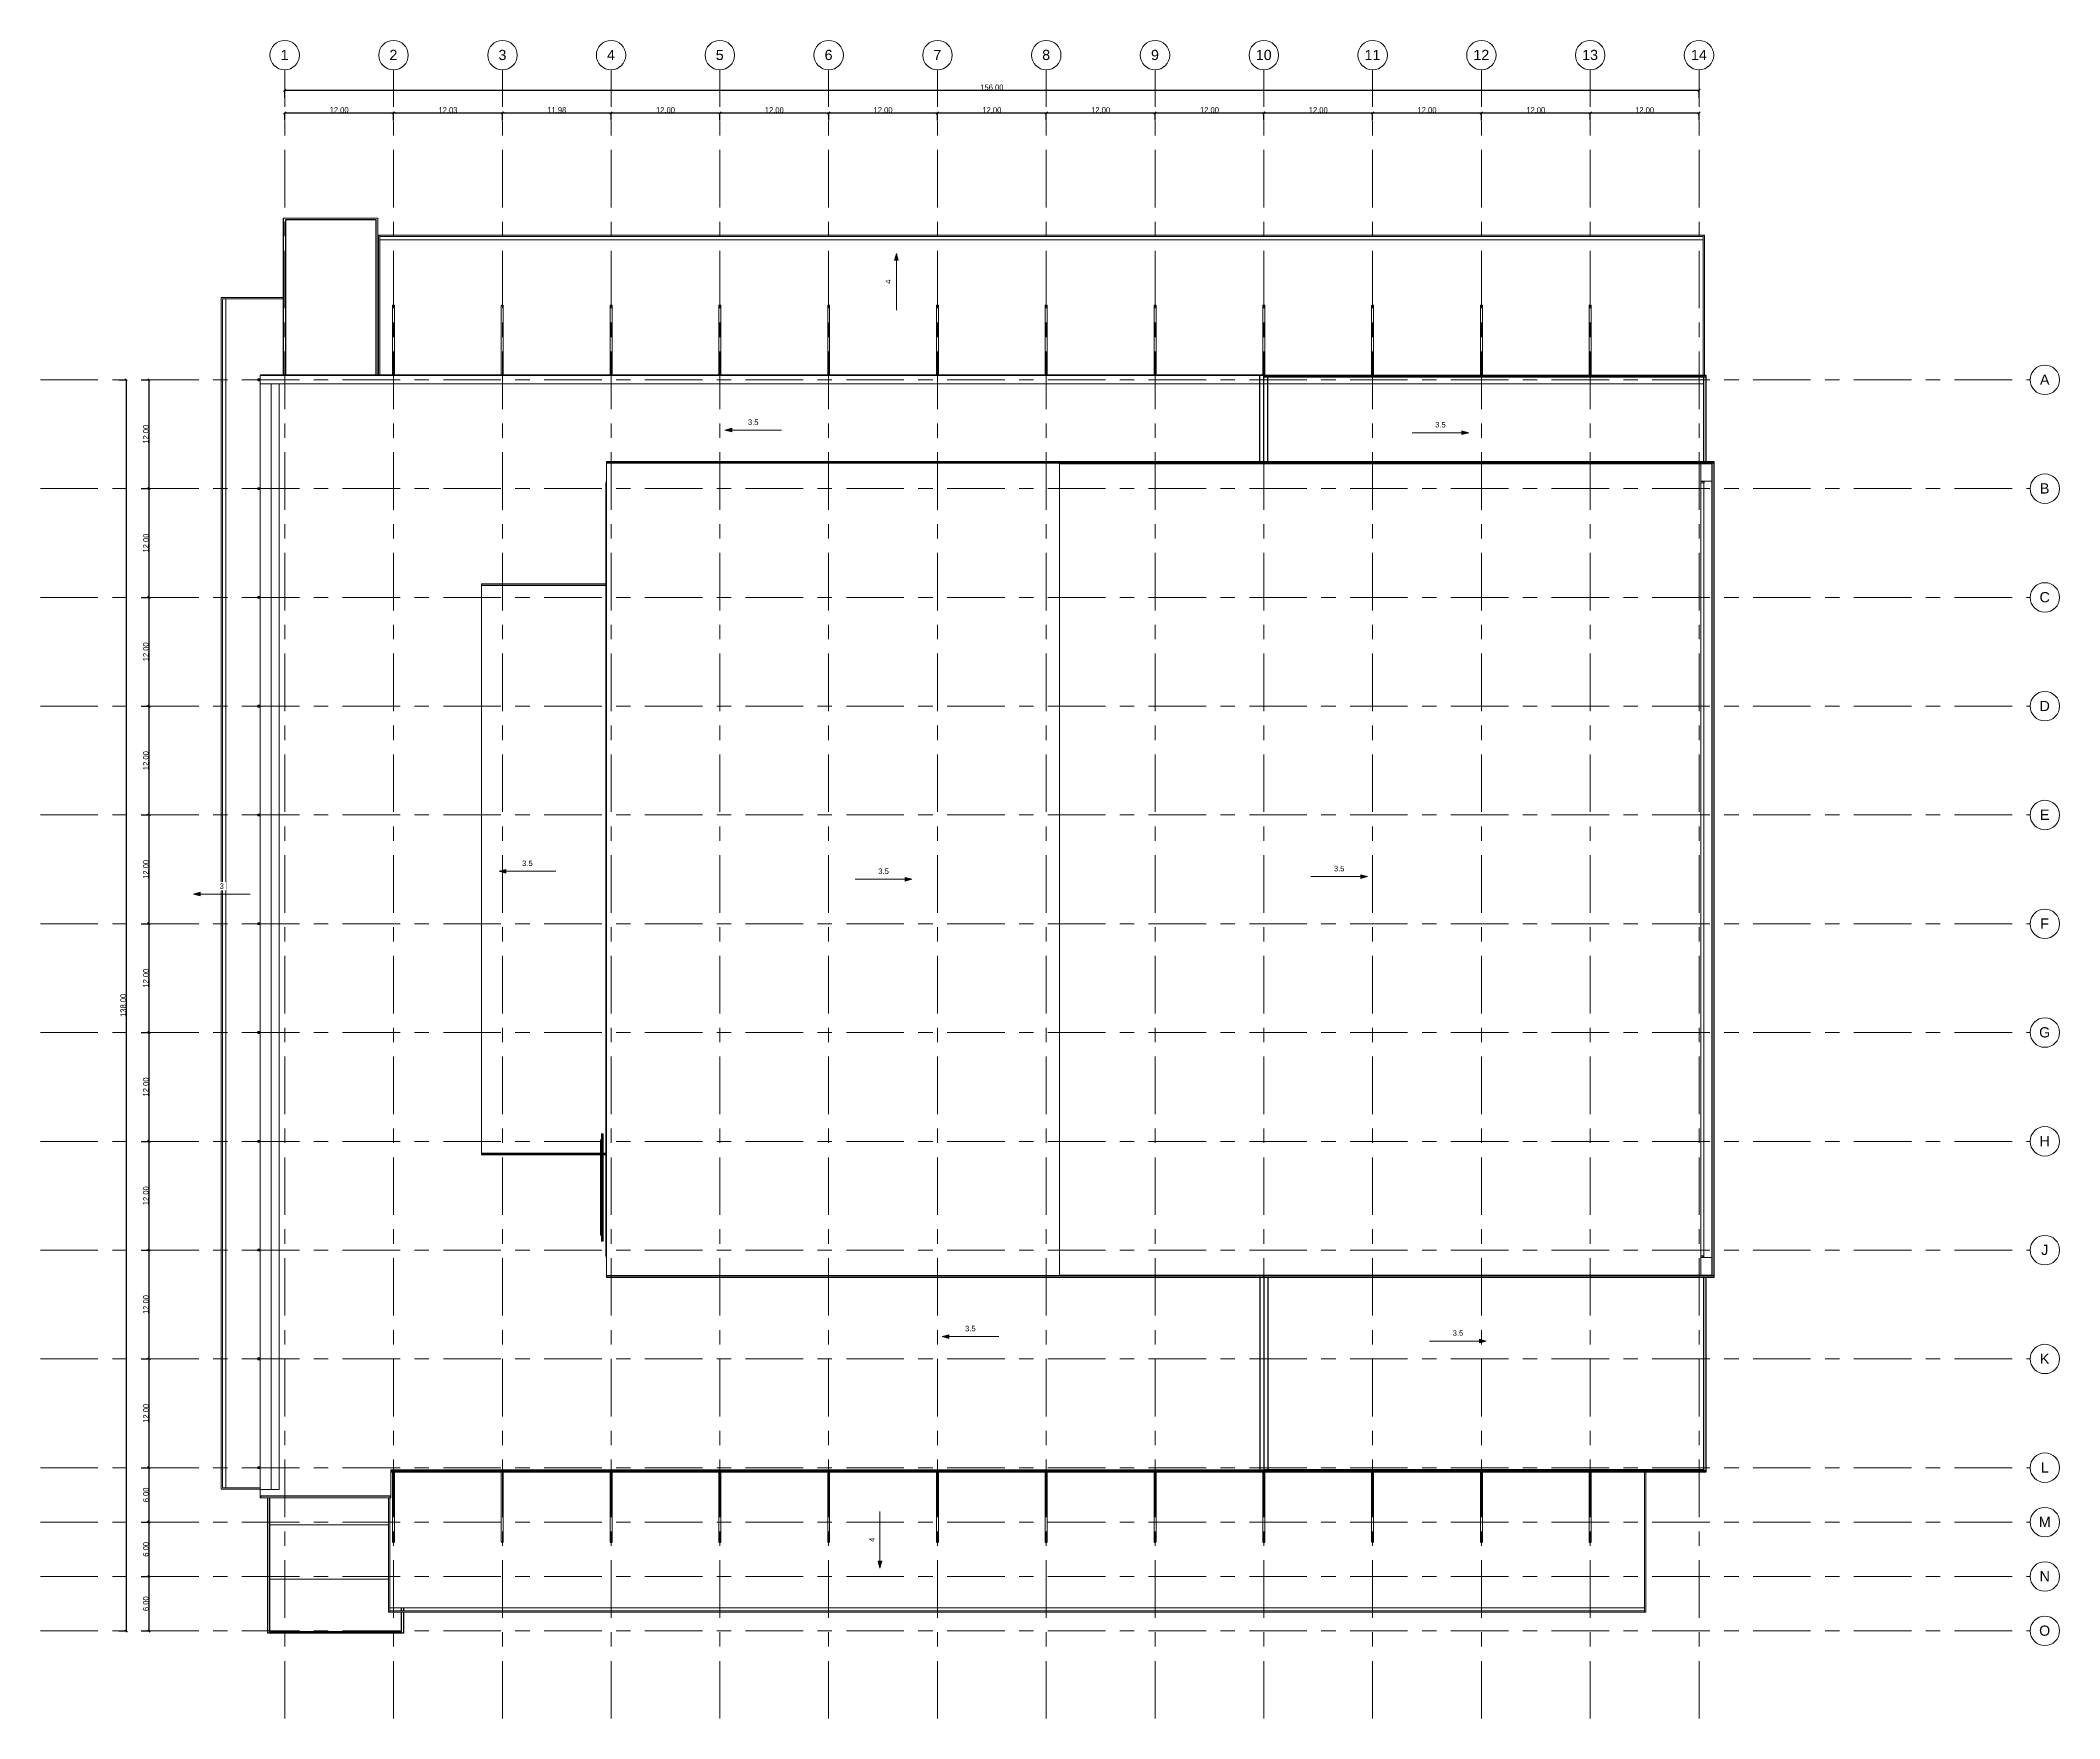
# Model space of a CAD drawing. Header units: inches. Extents: x 30871 to 1364211, y -265788 to 330728.
# Drawn here: x 925613 to 1148338, y 79893 to 265019 of the extents above; entities that cross this region are included whole.
import ezdxf

# ---------------------------------------------------------------- set-up
doc = ezdxf.new("R2010")
doc.units = ezdxf.units.IN
doc.header["$MEASUREMENT"] = 0
doc.linetypes.add('Grid Line', pattern=[22.225, 12.7, -3.175, 3.175, -3.175])
for name, color, linetype, lineweight in [('A-ANNO-DIMS', 211, 'Continuous', 9), ('A-FLOR', 1, 'Continuous', 9), ('A-GENM', 13, 'Continuous', 9), ('A-ROOF', 132, 'Continuous', 9), ('G-ANNO-DIMS', 111, 'Continuous', 9), ('L-PLNT', 71, 'Continuous', 9), ('S-GRID', 1, 'Continuous', 9), ('S-GRID-IDEN', 1, 'Continuous', 9)]:
    doc.layers.add(name, color=color, linetype=linetype, lineweight=lineweight)
doc.layers.add('A-WALL', color=7, linetype='Continuous')
doc.styles.add('ARIAL', font='arial.ttf')
doc.styles.add('Arial_1', font='arial.ttf', dxfattribs={"height": 600})
doc.styles.add('Cordia New', font='Cordia New.ttf', dxfattribs={"height": 625})
doc.dimstyles.new('Diagonal_-_2_5mm_Cordia_New', dxfattribs={"dimscale": 304.8, "dimtxt": 1184.476918, "dimasz": 0.82021, "dimexe": 0, "dimexo": 3.28084, "dimgap": 0, "dimtad": 1, "dimlfac": 0.001, "dimrnd": 0.01, "dimzin": 0, "dimdsep": 46, "dimtxsty": 'Cordia New', "dimblk1": 'OBLIQUE', "dimblk2": 'OBLIQUE', "dimsah": 1, "dimcen": 0.09, "dimazin": 0, "dimtfac": 1, "dimtdec": 4, "dimtix": 1, "dimtmove": 0, "dimatfit": 3, "dimfxl": 1, "dimtvp": 1, "dimtolj": 1, "dimtzin": 0, "dimarcsym": 2})

msp = doc.modelspace()

# ---------------------------------------------------------------- texts
at = {"layer": 'S-GRID-IDEN', "char_height": 1125, "attachment_point": 1, "style": 'ARIAL'}
for s, insert, width in [('1', (952115.369, 263975.18), 1062.23594), ('2', (964115.369, 263975.18), 1062.23594), ('3', (976140.369, 263975.18), 1062.23594), ('4', (988115.369, 263975.18), 1062.23594), ('5', (1000115.369, 263975.18), 1062.23594), ('6', (1012115.369, 263975.18), 1062.23594), ('7', (1024115.369, 263975.18), 1062.23594), ('8', (1036115.369, 263975.18), 1062.23594), ('9', (1048115.369, 263975.18), 1062.23594), ('10', (1059676.619, 263975.18), 2124.47187), ('11', (1071676.619, 263975.18), 2124.47187), ('12', (1083676.619, 263975.18), 2124.47187), ('13', (1095676.619, 263975.18), 2124.47187), ('14', (1107676.619, 263975.18), 2124.47187), ('A', (1146168.613, 228158.914), 1282.7), ('B', (1146168.613, 216158.914), 1282.7), ('C', (1146127.363, 204158.914), 1382.91094), ('D', (1146127.363, 192158.914), 1382.91094), ('E', (1146168.613, 180158.914), 1282.7), ('F', (1146209.863, 168158.914), 1182.48906), ('G', (1146077.363, 156158.914), 1503.16406), ('H', (1146127.363, 144158.914), 1382.91094), ('J', (1146301.113, 132158.914), 962.025), ('K', (1146168.613, 120158.914), 1282.7), ('L', (1146259.863, 108158.914), 1062.23594), ('M', (1146044.863, 102158.914), 1583.33281), ('N', (1146127.363, 96158.914), 1382.91094), ('O', (1146077.363, 90158.914), 1503.16406)]:
    msp.add_mtext(s, dxfattribs=dict(at, insert=insert, width=width))

# ---------------------------------------------------------------- blocks, each defined once
blk = doc.blocks.new('Generic Models 7 - Generic Models 4-408387-ROOF')
at = {"layer": 'A-GENM'}
for p, q in [((-149020, 156423), (-149020, 148745)), ((-148804, 148745), (-148804, 156423)), ((-137020, 156423), (-137020, 148745)), ((-136804, 148745), (-136804, 156423)), ((-125020, 156423), (-125020, 148745)), ((-124804, 148745), (-124804, 156423)), ((-113020, 156423), (-113020, 148745)), ((-112804, 148745), (-112804, 156423)), ((-101020, 156423), (-101020, 148745)), ((-100804, 148745), (-100804, 156423)), ((-89020, 156423), (-89020, 148745)), ((-88804, 148745), (-88804, 156423)), ((-77020, 156423), (-77020, 148745)), ((-76804, 148745), (-76804, 156423)), ((-65020, 156423), (-65020, 148745)), ((-64804, 148745), (-64804, 156423)), ((-53020, 156423), (-53020, 148745)), ((-52804, 148745), (-52804, 156423)), ((-41020, 156423), (-41020, 148745)), ((-40804, 148745), (-40804, 156423)), ((-29020, 156423), (-29020, 148745)), ((-28804, 148745), (-28804, 156423)), ((-17020, 156423), (-17020, 148745)), ((-16804, 148745), (-16804, 156423)), ((-149020, 27730), (-149020, 20037)), ((-148804, 20037), (-148804, 27730)), ((-137020, 27730), (-137020, 20037)), ((-136804, 20037), (-136804, 27730)), ((-125020, 27730), (-125020, 20037)), ((-124804, 20037), (-124804, 27730)), ((-113020, 27730), (-113020, 20037)), ((-112804, 20037), (-112804, 27730)), ((-101020, 27730), (-101020, 20037)), ((-100804, 20037), (-100804, 27730)), ((-89020, 27730), (-89020, 20037)), ((-88804, 20037), (-88804, 27730)), ((-77020, 27730), (-77020, 20037)), ((-76804, 20037), (-76804, 27730)), ((-65020, 27730), (-65020, 20037)), ((-64804, 20037), (-64804, 27730)), ((-53020, 27730), (-53020, 20037)), ((-52804, 20037), (-52804, 27730)), ((-41020, 27730), (-41020, 20037)), ((-40804, 20037), (-40804, 27730)), ((-29020, 27730), (-29020, 20037)), ((-28804, 20037), (-28804, 27730)), ((-17020, 27730), (-17020, 20037)), ((-16804, 20037), (-16804, 27730))]:
    blk.add_line(p, q, dxfattribs=at)
for centre, major_axis, start_param, end_param in [((-148912, 156423), (108, 0), 1.5707963, 2.8797933), ((-148912, 156423), (-108, 0), 3.403392, 4.712389), ((-136912, 156423), (108, 0), 1.5707963, 2.8797933), ((-136912, 156423), (108, 0), 0.2617994, 1.5707963), ((-124912, 156423), (108, 0), 1.5707963, 2.8797933), ((-124912, 156423), (108, 0), 0.2617994, 1.5707963), ((-112912, 156423), (108, 0), 1.5707963, 2.8797933), ((-112912, 156423), (-108, 0), 3.403392, 4.712389), ((-100912, 156423), (108, 0), 1.5707963, 2.8797933), ((-100912, 156423), (108, 0), 0.2617994, 1.5707963), ((-88912, 156423), (108, 0), 1.5707963, 2.8797933), ((-88912, 156423), (108, 0), 0.2617994, 1.5707963), ((-76912, 156423), (108, 0), 1.5707963, 2.8797933), ((-76912, 156423), (108, 0), 0.2617994, 1.5707963), ((-64912, 156423), (108, 0), 1.5707963, 2.8797933), ((-64912, 156423), (-108, 0), 3.403392, 4.712389), ((-52912, 156423), (108, 0), 1.5707963, 2.8797933), ((-52912, 156423), (-108, 0), 3.403392, 4.712389), ((-40912, 156423), (108, 0), 1.5707963, 2.8797933), ((-40912, 156423), (108, 0), 0.2617994, 1.5707963), ((-28912, 156423), (108, 0), 1.5707963, 2.8797933), ((-28912, 156423), (108, 0), 0.2617994, 1.5707963), ((-16912, 156423), (108, 0), 1.5707963, 2.8797933), ((-16912, 156423), (108, 0), 0.2617994, 1.5707963), ((-148912, 27780), (108, 0), 4.3457657, 4.712389), ((-148912, 27780), (108, 0), 4.712389, 5.0790122), ((-136912, 27780), (108, 0), 4.3457657, 4.712389), ((-136912, 27780), (108, 0), 4.712389, 5.0790122), ((-124912, 27780), (108, 0), 4.3457657, 4.712389), ((-124912, 27780), (108, 0), 4.712389, 5.0790122), ((-112912, 27780), (108, 0), 4.3457657, 4.712389), ((-112912, 27780), (108, 0), 4.712389, 5.0790122), ((-100912, 27780), (108, 0), 4.3457657, 4.712389), ((-100912, 27780), (108, 0), 4.712389, 5.0790122), ((-88912, 27780), (108, 0), 4.3457657, 4.712389), ((-88912, 27780), (108, 0), 4.712389, 5.0790122), ((-76912, 27780), (108, 0), 4.3457657, 4.712389), ((-76912, 27780), (108, 0), 4.712389, 5.0790122), ((-64912, 27780), (108, 0), 4.3457657, 4.712389), ((-64912, 27780), (108, 0), 4.712389, 5.0790122), ((-52912, 27780), (108, 0), 4.3457657, 4.712389), ((-52912, 27780), (108, 0), 4.712389, 5.0790122), ((-40912, 27780), (108, 0), 4.3457657, 4.712389), ((-40912, 27780), (108, 0), 4.712389, 5.0790122), ((-28912, 27780), (108, 0), 4.3457657, 4.712389), ((-28912, 27780), (108, 0), 4.712389, 5.0790122), ((-16912, 27780), (108, 0), 4.3457657, 4.712389), ((-16912, 27780), (108, 0), 4.712389, 5.0790122), ((-148912, 20037), (-108, 0), 0.2617994, 1.5707963), ((-148912, 20037), (108, 0), 4.712389, 6.0213859), ((-136912, 20037), (108, 0), 3.403392, 4.712389), ((-136912, 20037), (108, 0), 4.712389, 6.0213859), ((-124912, 20037), (-108, 0), 0.2617994, 1.5707963), ((-124912, 20037), (108, 0), 4.712389, 6.0213859), ((-112912, 20037), (108, 0), 3.403392, 4.712389), ((-112912, 20037), (108, 0), 4.712389, 6.0213859), ((-100912, 20037), (-108, 0), 0.2617994, 1.5707963), ((-100912, 20037), (108, 0), 4.712389, 6.0213859), ((-88912, 20037), (108, 0), 3.403392, 4.712389), ((-88912, 20037), (108, 0), 4.712389, 6.0213859), ((-76912, 20037), (-108, 0), 0.2617994, 1.5707963), ((-76912, 20037), (108, 0), 4.712389, 6.0213859), ((-64912, 20037), (108, 0), 3.403392, 4.712389), ((-64912, 20037), (108, 0), 4.712389, 6.0213859), ((-52912, 20037), (108, 0), 3.403392, 4.712389), ((-52912, 20037), (108, 0), 4.712389, 6.0213859), ((-40912, 20037), (-108, 0), 0.2617994, 1.5707963), ((-40912, 20037), (108, 0), 4.712389, 6.0213859), ((-28912, 20037), (108, 0), 3.403392, 4.712389), ((-28912, 20037), (108, 0), 4.712389, 6.0213859), ((-16912, 20037), (108, 0), 3.403392, 4.712389), ((-16912, 20037), (108, 0), 4.712389, 6.0213859)]:
    blk.add_ellipse(centre, major_axis=major_axis, ratio=0.5, start_param=start_param, end_param=end_param, dxfattribs=at)
blk = doc.blocks.new('Tension Rod 22 - Tension Rod 2-411837-ROOF')
at = {"layer": 'A-GENM'}
for p, q in [((-163612, 148335), (-163828, 148335)), ((-163828, 148135), (-163612, 148135)), ((-163612, 136335), (-163828, 136335)), ((-163828, 136135), (-163612, 136135)), ((-163612, 124335), (-163828, 124335)), ((-163828, 124135), (-163612, 124135)), ((-163612, 112335), (-163828, 112335)), ((-163828, 112135), (-163612, 112135)), ((-163612, 100335), (-163828, 100335)), ((-163828, 100135), (-163612, 100135)), ((-163612, 88335), (-163828, 88335)), ((-163828, 88135), (-163612, 88135)), ((-163612, 76335), (-163828, 76335)), ((-163828, 76135), (-163612, 76135)), ((-163612, 64335), (-163828, 64335)), ((-163828, 64135), (-163612, 64135)), ((-163612, 52335), (-163828, 52335)), ((-163828, 52135), (-163612, 52135)), ((-163612, 40335), (-163828, 40335)), ((-163828, 40135), (-163612, 40135)), ((-163612, 28335), (-163828, 28335)), ((-163828, 28135), (-163612, 28135))]:
    blk.add_line(p, q, dxfattribs=at)
for centre, start_param, end_param in [((-163828, 148235), 0, 1.5707963), ((-163828, 148235), 1.5707963, 3.1415927), ((-163828, 136235), 0, 1.5707963), ((-163828, 136235), 1.5707963, 3.1415927), ((-163828, 124235), 0, 1.5707963), ((-163828, 124235), 1.5707963, 3.1415927), ((-163828, 112235), 0, 1.5707963), ((-163828, 112235), 1.5707963, 3.1415927), ((-163828, 100235), 0, 1.5707963), ((-163828, 100235), 1.5707963, 3.1415927), ((-163828, 88235), 0, 1.5707963), ((-163828, 88235), 1.5707963, 3.1415927), ((-163828, 76235), 0, 1.5707963), ((-163828, 76235), 1.5707963, 3.1415927), ((-163828, 64235), 0, 1.5707963), ((-163828, 64235), 1.5707963, 3.1415927), ((-163828, 52235), 0, 1.5707963), ((-163828, 52235), 1.5707963, 3.1415927), ((-163828, 40235), 0, 1.5707963), ((-163828, 40235), 1.5707963, 3.1415927), ((-163828, 28235), 0, 1.5707963), ((-163828, 28235), 1.5707963, 3.1415927)]:
    blk.add_ellipse(centre, major_axis=(0, 100), ratio=0.5, start_param=start_param, end_param=end_param, dxfattribs=at)
blk = doc.blocks.new('Roofs 1 - Roofs 1-421895-ROOF')
at = {"layer": 'A-ROOF'}
for p, q in [((-167912, 25848), (-167912, 157316)), ((-167912, 157316), (-161037, 157316)), ((-167762, 157166), (-167762, 25998)), ((-161037, 157166), (-167762, 157166)), ((-163612, 25848), (-167912, 25848)), ((-167762, 25998), (-163612, 25998))]:
    blk.add_line(p, q, dxfattribs=at)
blk = doc.blocks.new('FN LOGO - 6_0 m_-433193-ROOF')
at = {"layer": 'L-PLNT'}
for p, q in [((-6768, 200), (-5681, 200)), ((-6768, 100), (-6768, 200)), ((-5681, 100), (-6768, 100)), ((-6768, 100), (-5681, 100)), ((-6768, 0), (-6768, 100)), ((-5681, 0), (-6768, 0)), ((-6111, -100), (-6111, 0)), ((-5681, 200), (-3585, 200)), ((-3585, 100), (-5681, 100)), ((-5681, 100), (-3585, 100)), ((-3585, 0), (-5681, 0)), ((-3585, 200), (1345, 200)), ((1345, 100), (-3585, 100)), ((-3585, 100), (1345, 100)), ((1345, 0), (-3585, 0)), ((-1654, 0), (-1654, -100)), ((-1406, 0), (-1406, -100)), ((76, 0), (76, -100)), ((281, 0), (281, -100)), ((1345, 200), (2484, 200)), ((2484, 100), (1345, 100)), ((1345, 100), (2484, 100)), ((2484, 0), (1345, 0)), ((2484, 200), (3679, 200)), ((2484, 200), (2484, 100)), ((3679, 100), (2484, 100)), ((2484, 100), (3679, 100)), ((2484, 100), (2484, 0)), ((3679, 0), (2484, 0)), ((3679, 200), (5058, 200)), ((5058, 100), (3679, 100)), ((3679, 100), (5058, 100)), ((5058, 0), (3679, 0)), ((4406, 0), (4406, -100)), ((5058, 200), (5058, 100)), ((5058, 100), (5058, 0)), ((-5177, -100), (-6111, -100)), ((-3547, -100), (-5177, -100)), ((-1654, -100), (-3547, -100)), ((76, -100), (-1406, -100)), ((281, -100), (76, -100)), ((1268, -100), (281, -100)), ((2021, -100), (1268, -100)), ((2339, -100), (2021, -100)), ((2417, -100), (2339, -100)), ((3025, -100), (2417, -100)), ((3646, -100), (3025, -100)), ((4406, -100), (3646, -100))]:
    blk.add_line(p, q, dxfattribs=at)
blk.add_open_spline([(-1406, -100), (-1488, -100), (-1564, -100), (-1643, -100), (-1654, -100)], degree=3, knots=[0, 0, 0, 0, 0.66618881, 0.76816759, 0.76816759, 0.76816759, 0.76816759], dxfattribs=at)
blk = doc.blocks.new('Roofs 2 - Roofs 2-499216-ROOF')
at = {"layer": 'A-ROOF'}
for p, q in [((-10912, 12280), (-10912, 27730)), ((-10762, 27730), (-10762, 12280)), ((-149462, 12280), (-149462, 24912)), ((-149312, 24912), (-149312, 12280)), ((-149312, 12280), (-149462, 12280)), ((-149312, 12280), (-149312, 12430)), ((-149312, 12430), (-10912, 12430)), ((-10912, 12280), (-149312, 12280)), ((-10912, 12430), (-10912, 12280)), ((-10762, 12280), (-10912, 12280))]:
    blk.add_line(p, q, dxfattribs=at)
blk = doc.blocks.new('Roofs 3 - Roofs 2-504146-ROOF')
at = {"layer": 'A-ROOF'}
for p, q in [((-150562, 148745), (-150562, 164180)), ((-150562, 164180), (-150412, 164180)), ((-150412, 164180), (-150412, 148745)), ((-150412, 164030), (-150412, 164180)), ((-150412, 164180), (-4447, 164180)), ((-4447, 164030), (-150412, 164030)), ((-4447, 148745), (-4447, 164180)), ((-4447, 164180), (-4297, 164180)), ((-4447, 164180), (-4447, 164030)), ((-4297, 164180), (-4297, 148745)), ((-4387, 148530), (-4362, 148530))]:
    blk.add_line(p, q, dxfattribs=at)
blk = doc.blocks.new('Roofs 4 - Roofs 4-517235-ROOF')
at = {"layer": 'A-ROOF'}
blk.add_line((-162412, 25812), (-162412, 147787), dxfattribs=at)
blk = doc.blocks.new('Generic Models 4 - Generic Models 3-634580-ROOF')
at = {"layer": 'A-GENM'}
for p, q in [((-125487, 136855), (-125413, 136855)), ((-125487, 51605), (-125487, 136855)), ((-4712, 136855), (-4362, 136855)), ((-4362, 136855), (-4362, 51605)), ((-125413, 51605), (-125487, 51605)), ((-4362, 51605), (-4712, 51605))]:
    blk.add_line(p, q, dxfattribs=at)
blk = doc.blocks.new('Grid - M_Grid Head - Circle-24584-ROOF')
at = {"layer": 'S-GRID-IDEN'}
blk.add_circle((0, 0), 6.5, dxfattribs=at)
blk = doc.blocks.new('_Oblique')
at = {"color": 0, "linetype": 'ByBlock', "lineweight": -2}
blk.add_line((-0.5, -0.5), (0.5, 0.5), dxfattribs=at)
blk = doc.blocks.new('*D703')
at = {"layer": 'A-ANNO-DIMS', "color": 0, "lineweight": -2, "transparency": 16777216}
for p, q in [((952562, 256194), (952562, 257017)), ((952562, 257017), (964562, 257017)), ((964562, 256194), (964562, 257017))]:
    blk.add_line(p, q, dxfattribs=at)
at = {"layer": 'Defpoints', "color": 0, "transparency": 16777216}
for p in [(952562, 257194), (964562, 257194), (964562, 257017)]:
    blk.add_point(p, dxfattribs=at)
at = {"layer": 'A-ANNO-DIMS', "color": 0, "lineweight": -2, "transparency": 16777216, "xscale": 250, "yscale": 250, "zscale": 250, "rotation": 180}
blk.add_blockref('_Oblique', (952562, 257017), dxfattribs=at)
at = {"layer": 'A-ANNO-DIMS', "color": 0, "lineweight": -2, "transparency": 16777216, "xscale": 250, "yscale": 250, "zscale": 250}
blk.add_blockref('_Oblique', (964562, 257017), dxfattribs=at)
at = {"layer": 'A-ANNO-DIMS', "color": 0, "transparency": 16777216, "insert": (958562, 257335), "char_height": 625, "width": 2598.45, "attachment_point": 5, "style": 'Cordia New'}
blk.add_mtext('\\A1;12.00', dxfattribs=at)
blk = doc.blocks.new('*D704')
at = {"layer": 'A-ANNO-DIMS', "color": 0, "lineweight": -2, "transparency": 16777216}
for p, q in [((964562, 256194), (964562, 257017)), ((964562, 257017), (976587, 257017)), ((976587, 256194), (976587, 257017))]:
    blk.add_line(p, q, dxfattribs=at)
at = {"layer": 'Defpoints', "color": 0, "transparency": 16777216}
for p in [(964562, 257194), (976587, 257194), (976587, 257017)]:
    blk.add_point(p, dxfattribs=at)
at = {"layer": 'A-ANNO-DIMS', "color": 0, "lineweight": -2, "transparency": 16777216, "xscale": 250, "yscale": 250, "zscale": 250, "rotation": 180}
blk.add_blockref('_Oblique', (964562, 257017), dxfattribs=at)
at = {"layer": 'A-ANNO-DIMS', "color": 0, "lineweight": -2, "transparency": 16777216, "xscale": 250, "yscale": 250, "zscale": 250}
blk.add_blockref('_Oblique', (976587, 257017), dxfattribs=at)
at = {"layer": 'A-ANNO-DIMS', "color": 0, "transparency": 16777216, "insert": (970574, 257335), "char_height": 625, "width": 2598.45, "attachment_point": 5, "style": 'Cordia New'}
blk.add_mtext('\\A1;12.03', dxfattribs=at)
blk = doc.blocks.new('*D705')
at = {"layer": 'A-ANNO-DIMS', "color": 0, "lineweight": -2, "transparency": 16777216}
for p, q in [((976587, 256194), (976587, 257017)), ((976587, 257017), (988562, 257017)), ((988562, 256194), (988562, 257017))]:
    blk.add_line(p, q, dxfattribs=at)
at = {"layer": 'Defpoints', "color": 0, "transparency": 16777216}
for p in [(976587, 257194), (988562, 257194), (988562, 257017)]:
    blk.add_point(p, dxfattribs=at)
at = {"layer": 'A-ANNO-DIMS', "color": 0, "lineweight": -2, "transparency": 16777216, "xscale": 250, "yscale": 250, "zscale": 250, "rotation": 180}
blk.add_blockref('_Oblique', (976587, 257017), dxfattribs=at)
at = {"layer": 'A-ANNO-DIMS', "color": 0, "lineweight": -2, "transparency": 16777216, "xscale": 250, "yscale": 250, "zscale": 250}
blk.add_blockref('_Oblique', (988562, 257017), dxfattribs=at)
at = {"layer": 'A-ANNO-DIMS', "color": 0, "transparency": 16777216, "insert": (982574, 257335), "char_height": 625, "width": 2598.45, "attachment_point": 5, "style": 'Cordia New'}
blk.add_mtext('\\A1;11.98', dxfattribs=at)
blk = doc.blocks.new('*D706')
at = {"layer": 'A-ANNO-DIMS', "color": 0, "lineweight": -2, "transparency": 16777216}
for p, q in [((988562, 256194), (988562, 257017)), ((988562, 257017), (1000562, 257017)), ((1000562, 256194), (1000562, 257017))]:
    blk.add_line(p, q, dxfattribs=at)
at = {"layer": 'Defpoints', "color": 0, "transparency": 16777216}
for p in [(988562, 257194), (1000562, 257194), (1000562, 257017)]:
    blk.add_point(p, dxfattribs=at)
at = {"layer": 'A-ANNO-DIMS', "color": 0, "lineweight": -2, "transparency": 16777216, "xscale": 250, "yscale": 250, "zscale": 250, "rotation": 180}
blk.add_blockref('_Oblique', (988562, 257017), dxfattribs=at)
at = {"layer": 'A-ANNO-DIMS', "color": 0, "lineweight": -2, "transparency": 16777216, "xscale": 250, "yscale": 250, "zscale": 250}
blk.add_blockref('_Oblique', (1000562, 257017), dxfattribs=at)
at = {"layer": 'A-ANNO-DIMS', "color": 0, "transparency": 16777216, "insert": (994562, 257335), "char_height": 625, "width": 2598.45, "attachment_point": 5, "style": 'Cordia New'}
blk.add_mtext('\\A1;12.00', dxfattribs=at)
blk = doc.blocks.new('*D707')
at = {"layer": 'A-ANNO-DIMS', "color": 0, "lineweight": -2, "transparency": 16777216}
for p, q in [((1000562, 256194), (1000562, 257017)), ((1000562, 257017), (1012562, 257017)), ((1012562, 256194), (1012562, 257017))]:
    blk.add_line(p, q, dxfattribs=at)
at = {"layer": 'Defpoints', "color": 0, "transparency": 16777216}
for p in [(1000562, 257194), (1012562, 257194), (1012562, 257017)]:
    blk.add_point(p, dxfattribs=at)
at = {"layer": 'A-ANNO-DIMS', "color": 0, "lineweight": -2, "transparency": 16777216, "xscale": 250, "yscale": 250, "zscale": 250, "rotation": 180}
blk.add_blockref('_Oblique', (1000562, 257017), dxfattribs=at)
at = {"layer": 'A-ANNO-DIMS', "color": 0, "lineweight": -2, "transparency": 16777216, "xscale": 250, "yscale": 250, "zscale": 250}
blk.add_blockref('_Oblique', (1012562, 257017), dxfattribs=at)
at = {"layer": 'A-ANNO-DIMS', "color": 0, "transparency": 16777216, "insert": (1006562, 257335), "char_height": 625, "width": 2598.45, "attachment_point": 5, "style": 'Cordia New'}
blk.add_mtext('\\A1;12.00', dxfattribs=at)
blk = doc.blocks.new('*D708')
at = {"layer": 'A-ANNO-DIMS', "color": 0, "lineweight": -2, "transparency": 16777216}
for p, q in [((1012562, 256194), (1012562, 257017)), ((1012562, 257017), (1024562, 257017)), ((1024562, 256194), (1024562, 257017))]:
    blk.add_line(p, q, dxfattribs=at)
at = {"layer": 'Defpoints', "color": 0, "transparency": 16777216}
for p in [(1012562, 257194), (1024562, 257194), (1024562, 257017)]:
    blk.add_point(p, dxfattribs=at)
at = {"layer": 'A-ANNO-DIMS', "color": 0, "lineweight": -2, "transparency": 16777216, "xscale": 250, "yscale": 250, "zscale": 250, "rotation": 180}
blk.add_blockref('_Oblique', (1012562, 257017), dxfattribs=at)
at = {"layer": 'A-ANNO-DIMS', "color": 0, "lineweight": -2, "transparency": 16777216, "xscale": 250, "yscale": 250, "zscale": 250}
blk.add_blockref('_Oblique', (1024562, 257017), dxfattribs=at)
at = {"layer": 'A-ANNO-DIMS', "color": 0, "transparency": 16777216, "insert": (1018562, 257335), "char_height": 625, "width": 2598.45, "attachment_point": 5, "style": 'Cordia New'}
blk.add_mtext('\\A1;12.00', dxfattribs=at)
blk = doc.blocks.new('*D709')
at = {"layer": 'A-ANNO-DIMS', "color": 0, "lineweight": -2, "transparency": 16777216}
for p, q in [((1024562, 256194), (1024562, 257017)), ((1024562, 257017), (1036562, 257017)), ((1036562, 256194), (1036562, 257017))]:
    blk.add_line(p, q, dxfattribs=at)
at = {"layer": 'Defpoints', "color": 0, "transparency": 16777216}
for p in [(1024562, 257194), (1036562, 257194), (1036562, 257017)]:
    blk.add_point(p, dxfattribs=at)
at = {"layer": 'A-ANNO-DIMS', "color": 0, "lineweight": -2, "transparency": 16777216, "xscale": 250, "yscale": 250, "zscale": 250, "rotation": 180}
blk.add_blockref('_Oblique', (1024562, 257017), dxfattribs=at)
at = {"layer": 'A-ANNO-DIMS', "color": 0, "lineweight": -2, "transparency": 16777216, "xscale": 250, "yscale": 250, "zscale": 250}
blk.add_blockref('_Oblique', (1036562, 257017), dxfattribs=at)
at = {"layer": 'A-ANNO-DIMS', "color": 0, "transparency": 16777216, "insert": (1030562, 257335), "char_height": 625, "width": 2598.45, "attachment_point": 5, "style": 'Cordia New'}
blk.add_mtext('\\A1;12.00', dxfattribs=at)
blk = doc.blocks.new('*D710')
at = {"layer": 'A-ANNO-DIMS', "color": 0, "lineweight": -2, "transparency": 16777216}
for p, q in [((1036562, 256194), (1036562, 257017)), ((1036562, 257017), (1048562, 257017)), ((1048562, 256194), (1048562, 257017))]:
    blk.add_line(p, q, dxfattribs=at)
at = {"layer": 'Defpoints', "color": 0, "transparency": 16777216}
for p in [(1036562, 257194), (1048562, 257194), (1048562, 257017)]:
    blk.add_point(p, dxfattribs=at)
at = {"layer": 'A-ANNO-DIMS', "color": 0, "lineweight": -2, "transparency": 16777216, "xscale": 250, "yscale": 250, "zscale": 250, "rotation": 180}
blk.add_blockref('_Oblique', (1036562, 257017), dxfattribs=at)
at = {"layer": 'A-ANNO-DIMS', "color": 0, "lineweight": -2, "transparency": 16777216, "xscale": 250, "yscale": 250, "zscale": 250}
blk.add_blockref('_Oblique', (1048562, 257017), dxfattribs=at)
at = {"layer": 'A-ANNO-DIMS', "color": 0, "transparency": 16777216, "insert": (1042562, 257335), "char_height": 625, "width": 2598.45, "attachment_point": 5, "style": 'Cordia New'}
blk.add_mtext('\\A1;12.00', dxfattribs=at)
blk = doc.blocks.new('*D711')
at = {"layer": 'A-ANNO-DIMS', "color": 0, "lineweight": -2, "transparency": 16777216}
for p, q in [((1048562, 256194), (1048562, 257017)), ((1048562, 257017), (1060562, 257017)), ((1060562, 256194), (1060562, 257017))]:
    blk.add_line(p, q, dxfattribs=at)
at = {"layer": 'Defpoints', "color": 0, "transparency": 16777216}
for p in [(1048562, 257194), (1060562, 257194), (1060562, 257017)]:
    blk.add_point(p, dxfattribs=at)
at = {"layer": 'A-ANNO-DIMS', "color": 0, "lineweight": -2, "transparency": 16777216, "xscale": 250, "yscale": 250, "zscale": 250, "rotation": 180}
blk.add_blockref('_Oblique', (1048562, 257017), dxfattribs=at)
at = {"layer": 'A-ANNO-DIMS', "color": 0, "lineweight": -2, "transparency": 16777216, "xscale": 250, "yscale": 250, "zscale": 250}
blk.add_blockref('_Oblique', (1060562, 257017), dxfattribs=at)
at = {"layer": 'A-ANNO-DIMS', "color": 0, "transparency": 16777216, "insert": (1054562, 257335), "char_height": 625, "width": 2598.45, "attachment_point": 5, "style": 'Cordia New'}
blk.add_mtext('\\A1;12.00', dxfattribs=at)
blk = doc.blocks.new('*D712')
at = {"layer": 'A-ANNO-DIMS', "color": 0, "lineweight": -2, "transparency": 16777216}
for p, q in [((1060562, 256194), (1060562, 257017)), ((1060562, 257017), (1072562, 257017)), ((1072562, 256194), (1072562, 257017))]:
    blk.add_line(p, q, dxfattribs=at)
at = {"layer": 'Defpoints', "color": 0, "transparency": 16777216}
for p in [(1060562, 257194), (1072562, 257194), (1072562, 257017)]:
    blk.add_point(p, dxfattribs=at)
at = {"layer": 'A-ANNO-DIMS', "color": 0, "lineweight": -2, "transparency": 16777216, "xscale": 250, "yscale": 250, "zscale": 250, "rotation": 180}
blk.add_blockref('_Oblique', (1060562, 257017), dxfattribs=at)
at = {"layer": 'A-ANNO-DIMS', "color": 0, "lineweight": -2, "transparency": 16777216, "xscale": 250, "yscale": 250, "zscale": 250}
blk.add_blockref('_Oblique', (1072562, 257017), dxfattribs=at)
at = {"layer": 'A-ANNO-DIMS', "color": 0, "transparency": 16777216, "insert": (1066562, 257335), "char_height": 625, "width": 2598.45, "attachment_point": 5, "style": 'Cordia New'}
blk.add_mtext('\\A1;12.00', dxfattribs=at)
blk = doc.blocks.new('*D713')
at = {"layer": 'A-ANNO-DIMS', "color": 0, "lineweight": -2, "transparency": 16777216}
for p, q in [((1072562, 256194), (1072562, 257017)), ((1072562, 257017), (1084562, 257017)), ((1084562, 256194), (1084562, 257017))]:
    blk.add_line(p, q, dxfattribs=at)
at = {"layer": 'Defpoints', "color": 0, "transparency": 16777216}
for p in [(1072562, 257194), (1084562, 257194), (1084562, 257017)]:
    blk.add_point(p, dxfattribs=at)
at = {"layer": 'A-ANNO-DIMS', "color": 0, "lineweight": -2, "transparency": 16777216, "xscale": 250, "yscale": 250, "zscale": 250, "rotation": 180}
blk.add_blockref('_Oblique', (1072562, 257017), dxfattribs=at)
at = {"layer": 'A-ANNO-DIMS', "color": 0, "lineweight": -2, "transparency": 16777216, "xscale": 250, "yscale": 250, "zscale": 250}
blk.add_blockref('_Oblique', (1084562, 257017), dxfattribs=at)
at = {"layer": 'A-ANNO-DIMS', "color": 0, "transparency": 16777216, "insert": (1078562, 257335), "char_height": 625, "width": 2598.45, "attachment_point": 5, "style": 'Cordia New'}
blk.add_mtext('\\A1;12.00', dxfattribs=at)
blk = doc.blocks.new('*D714')
at = {"layer": 'A-ANNO-DIMS', "color": 0, "lineweight": -2, "transparency": 16777216}
for p, q in [((1084562, 256194), (1084562, 257017)), ((1084562, 257017), (1096562, 257017)), ((1096562, 256194), (1096562, 257017))]:
    blk.add_line(p, q, dxfattribs=at)
at = {"layer": 'Defpoints', "color": 0, "transparency": 16777216}
for p in [(1084562, 257194), (1096562, 257194), (1096562, 257017)]:
    blk.add_point(p, dxfattribs=at)
at = {"layer": 'A-ANNO-DIMS', "color": 0, "lineweight": -2, "transparency": 16777216, "xscale": 250, "yscale": 250, "zscale": 250, "rotation": 180}
blk.add_blockref('_Oblique', (1084562, 257017), dxfattribs=at)
at = {"layer": 'A-ANNO-DIMS', "color": 0, "lineweight": -2, "transparency": 16777216, "xscale": 250, "yscale": 250, "zscale": 250}
blk.add_blockref('_Oblique', (1096562, 257017), dxfattribs=at)
at = {"layer": 'A-ANNO-DIMS', "color": 0, "transparency": 16777216, "insert": (1090562, 257335), "char_height": 625, "width": 2598.45, "attachment_point": 5, "style": 'Cordia New'}
blk.add_mtext('\\A1;12.00', dxfattribs=at)
blk = doc.blocks.new('*D715')
at = {"layer": 'A-ANNO-DIMS', "color": 0, "lineweight": -2, "transparency": 16777216}
for p, q in [((1096562, 256194), (1096562, 257017)), ((1096562, 257017), (1108562, 257017)), ((1108562, 256194), (1108562, 257017))]:
    blk.add_line(p, q, dxfattribs=at)
at = {"layer": 'Defpoints', "color": 0, "transparency": 16777216}
for p in [(1096562, 257194), (1108562, 257194), (1108562, 257017)]:
    blk.add_point(p, dxfattribs=at)
at = {"layer": 'A-ANNO-DIMS', "color": 0, "lineweight": -2, "transparency": 16777216, "xscale": 250, "yscale": 250, "zscale": 250, "rotation": 180}
blk.add_blockref('_Oblique', (1096562, 257017), dxfattribs=at)
at = {"layer": 'A-ANNO-DIMS', "color": 0, "lineweight": -2, "transparency": 16777216, "xscale": 250, "yscale": 250, "zscale": 250}
blk.add_blockref('_Oblique', (1108562, 257017), dxfattribs=at)
at = {"layer": 'A-ANNO-DIMS', "color": 0, "transparency": 16777216, "insert": (1102562, 257335), "char_height": 625, "width": 2598.45, "attachment_point": 5, "style": 'Cordia New'}
blk.add_mtext('\\A1;12.00', dxfattribs=at)
blk = doc.blocks.new('*D716')
at = {"layer": 'A-ANNO-DIMS', "color": 0, "lineweight": -2, "transparency": 16777216}
for p, q in [((952562, 258694), (952562, 259517)), ((952562, 259517), (1108562, 259517)), ((1108562, 258694), (1108562, 259517))]:
    blk.add_line(p, q, dxfattribs=at)
at = {"layer": 'Defpoints', "color": 0, "transparency": 16777216}
for p in [(952562, 259694), (1108562, 259694), (1108562, 259517)]:
    blk.add_point(p, dxfattribs=at)
at = {"layer": 'A-ANNO-DIMS', "color": 0, "lineweight": -2, "transparency": 16777216, "xscale": 250, "yscale": 250, "zscale": 250, "rotation": 180}
blk.add_blockref('_Oblique', (952562, 259517), dxfattribs=at)
at = {"layer": 'A-ANNO-DIMS', "color": 0, "lineweight": -2, "transparency": 16777216, "xscale": 250, "yscale": 250, "zscale": 250}
blk.add_blockref('_Oblique', (1108562, 259517), dxfattribs=at)
at = {"layer": 'A-ANNO-DIMS', "color": 0, "transparency": 16777216, "insert": (1030562, 259835), "char_height": 625, "width": 3175.88, "attachment_point": 5, "style": 'Cordia New'}
blk.add_mtext('\\A1;156.00', dxfattribs=at)
blk = doc.blocks.new('*D717')
at = {"layer": 'A-ANNO-DIMS', "color": 0, "lineweight": -2, "transparency": 16777216}
for p, q in [((936751, 227571), (937574, 227571)), ((937574, 227571), (937574, 215571)), ((936751, 215571), (937574, 215571))]:
    blk.add_line(p, q, dxfattribs=at)
at = {"layer": 'Defpoints', "color": 0, "transparency": 16777216}
for p in [(937751, 227571), (937574, 215571), (937751, 215571)]:
    blk.add_point(p, dxfattribs=at)
at = {"layer": 'A-ANNO-DIMS', "color": 0, "lineweight": -2, "transparency": 16777216, "xscale": 250, "yscale": 250, "zscale": 250}
for p, rotation in [((937574, 227571), 90), ((937574, 215571), 270)]:
    blk.add_blockref('_Oblique', p, dxfattribs=dict(at, rotation=rotation))
at = {"layer": 'A-ANNO-DIMS', "color": 0, "transparency": 16777216, "insert": (937256, 221571), "char_height": 625, "width": 2598.45, "attachment_point": 5, "rotation": 90, "style": 'Cordia New'}
blk.add_mtext('\\A1;12.00', dxfattribs=at)
blk = doc.blocks.new('*D718')
at = {"layer": 'A-ANNO-DIMS', "color": 0, "lineweight": -2, "transparency": 16777216}
for p, q in [((936751, 215571), (937574, 215571)), ((937574, 215571), (937574, 203571)), ((936751, 203571), (937574, 203571))]:
    blk.add_line(p, q, dxfattribs=at)
at = {"layer": 'Defpoints', "color": 0, "transparency": 16777216}
for p in [(937751, 215571), (937574, 203571), (937751, 203571)]:
    blk.add_point(p, dxfattribs=at)
at = {"layer": 'A-ANNO-DIMS', "color": 0, "lineweight": -2, "transparency": 16777216, "xscale": 250, "yscale": 250, "zscale": 250}
for p, rotation in [((937574, 215571), 90), ((937574, 203571), 270)]:
    blk.add_blockref('_Oblique', p, dxfattribs=dict(at, rotation=rotation))
at = {"layer": 'A-ANNO-DIMS', "color": 0, "transparency": 16777216, "insert": (937256, 209571), "char_height": 625, "width": 2598.45, "attachment_point": 5, "rotation": 90, "style": 'Cordia New'}
blk.add_mtext('\\A1;12.00', dxfattribs=at)
blk = doc.blocks.new('*D719')
at = {"layer": 'A-ANNO-DIMS', "color": 0, "lineweight": -2, "transparency": 16777216}
for p, q in [((936751, 203571), (937574, 203571)), ((937574, 203571), (937574, 191571)), ((936751, 191571), (937574, 191571))]:
    blk.add_line(p, q, dxfattribs=at)
at = {"layer": 'Defpoints', "color": 0, "transparency": 16777216}
for p in [(937751, 203571), (937574, 191571), (937751, 191571)]:
    blk.add_point(p, dxfattribs=at)
at = {"layer": 'A-ANNO-DIMS', "color": 0, "lineweight": -2, "transparency": 16777216, "xscale": 250, "yscale": 250, "zscale": 250}
for p, rotation in [((937574, 203571), 90), ((937574, 191571), 270)]:
    blk.add_blockref('_Oblique', p, dxfattribs=dict(at, rotation=rotation))
at = {"layer": 'A-ANNO-DIMS', "color": 0, "transparency": 16777216, "insert": (937256, 197571), "char_height": 625, "width": 2598.45, "attachment_point": 5, "rotation": 90, "style": 'Cordia New'}
blk.add_mtext('\\A1;12.00', dxfattribs=at)
blk = doc.blocks.new('*D720')
at = {"layer": 'A-ANNO-DIMS', "color": 0, "lineweight": -2, "transparency": 16777216}
for p, q in [((936751, 191571), (937574, 191571)), ((937574, 191571), (937574, 179571)), ((936751, 179571), (937574, 179571))]:
    blk.add_line(p, q, dxfattribs=at)
at = {"layer": 'Defpoints', "color": 0, "transparency": 16777216}
for p in [(937751, 191571), (937574, 179571), (937751, 179571)]:
    blk.add_point(p, dxfattribs=at)
at = {"layer": 'A-ANNO-DIMS', "color": 0, "lineweight": -2, "transparency": 16777216, "xscale": 250, "yscale": 250, "zscale": 250}
for p, rotation in [((937574, 191571), 90), ((937574, 179571), 270)]:
    blk.add_blockref('_Oblique', p, dxfattribs=dict(at, rotation=rotation))
at = {"layer": 'A-ANNO-DIMS', "color": 0, "transparency": 16777216, "insert": (937256, 185571), "char_height": 625, "width": 2598.45, "attachment_point": 5, "rotation": 90, "style": 'Cordia New'}
blk.add_mtext('\\A1;12.00', dxfattribs=at)
blk = doc.blocks.new('*D721')
at = {"layer": 'A-ANNO-DIMS', "color": 0, "lineweight": -2, "transparency": 16777216}
for p, q in [((936751, 179571), (937574, 179571)), ((937574, 179571), (937574, 167571)), ((936751, 167571), (937574, 167571))]:
    blk.add_line(p, q, dxfattribs=at)
at = {"layer": 'Defpoints', "color": 0, "transparency": 16777216}
for p in [(937751, 179571), (937574, 167571), (937751, 167571)]:
    blk.add_point(p, dxfattribs=at)
at = {"layer": 'A-ANNO-DIMS', "color": 0, "lineweight": -2, "transparency": 16777216, "xscale": 250, "yscale": 250, "zscale": 250}
for p, rotation in [((937574, 179571), 90), ((937574, 167571), 270)]:
    blk.add_blockref('_Oblique', p, dxfattribs=dict(at, rotation=rotation))
at = {"layer": 'A-ANNO-DIMS', "color": 0, "transparency": 16777216, "insert": (937256, 173571), "char_height": 625, "width": 2598.45, "attachment_point": 5, "rotation": 90, "style": 'Cordia New'}
blk.add_mtext('\\A1;12.00', dxfattribs=at)
blk = doc.blocks.new('*D722')
at = {"layer": 'A-ANNO-DIMS', "color": 0, "lineweight": -2, "transparency": 16777216}
for p, q in [((936751, 167571), (937574, 167571)), ((937574, 167571), (937574, 155571)), ((936751, 155571), (937574, 155571))]:
    blk.add_line(p, q, dxfattribs=at)
at = {"layer": 'Defpoints', "color": 0, "transparency": 16777216}
for p in [(937751, 167571), (937574, 155571), (937751, 155571)]:
    blk.add_point(p, dxfattribs=at)
at = {"layer": 'A-ANNO-DIMS', "color": 0, "lineweight": -2, "transparency": 16777216, "xscale": 250, "yscale": 250, "zscale": 250}
for p, rotation in [((937574, 167571), 90), ((937574, 155571), 270)]:
    blk.add_blockref('_Oblique', p, dxfattribs=dict(at, rotation=rotation))
at = {"layer": 'A-ANNO-DIMS', "color": 0, "transparency": 16777216, "insert": (937256, 161571), "char_height": 625, "width": 2598.45, "attachment_point": 5, "rotation": 90, "style": 'Cordia New'}
blk.add_mtext('\\A1;12.00', dxfattribs=at)
blk = doc.blocks.new('*D723')
at = {"layer": 'A-ANNO-DIMS', "color": 0, "lineweight": -2, "transparency": 16777216}
for p, q in [((936751, 155571), (937574, 155571)), ((937574, 155571), (937574, 143571)), ((936751, 143571), (937574, 143571))]:
    blk.add_line(p, q, dxfattribs=at)
at = {"layer": 'Defpoints', "color": 0, "transparency": 16777216}
for p in [(937751, 155571), (937574, 143571), (937751, 143571)]:
    blk.add_point(p, dxfattribs=at)
at = {"layer": 'A-ANNO-DIMS', "color": 0, "lineweight": -2, "transparency": 16777216, "xscale": 250, "yscale": 250, "zscale": 250}
for p, rotation in [((937574, 155571), 90), ((937574, 143571), 270)]:
    blk.add_blockref('_Oblique', p, dxfattribs=dict(at, rotation=rotation))
at = {"layer": 'A-ANNO-DIMS', "color": 0, "transparency": 16777216, "insert": (937256, 149571), "char_height": 625, "width": 2598.45, "attachment_point": 5, "rotation": 90, "style": 'Cordia New'}
blk.add_mtext('\\A1;12.00', dxfattribs=at)
blk = doc.blocks.new('*D724')
at = {"layer": 'A-ANNO-DIMS', "color": 0, "lineweight": -2, "transparency": 16777216}
for p, q in [((936751, 143571), (937574, 143571)), ((937574, 143571), (937574, 131571)), ((936751, 131571), (937574, 131571))]:
    blk.add_line(p, q, dxfattribs=at)
at = {"layer": 'Defpoints', "color": 0, "transparency": 16777216}
for p in [(937751, 143571), (937574, 131571), (937751, 131571)]:
    blk.add_point(p, dxfattribs=at)
at = {"layer": 'A-ANNO-DIMS', "color": 0, "lineweight": -2, "transparency": 16777216, "xscale": 250, "yscale": 250, "zscale": 250}
for p, rotation in [((937574, 143571), 90), ((937574, 131571), 270)]:
    blk.add_blockref('_Oblique', p, dxfattribs=dict(at, rotation=rotation))
at = {"layer": 'A-ANNO-DIMS', "color": 0, "transparency": 16777216, "insert": (937256, 137571), "char_height": 625, "width": 2598.45, "attachment_point": 5, "rotation": 90, "style": 'Cordia New'}
blk.add_mtext('\\A1;12.00', dxfattribs=at)
blk = doc.blocks.new('*D725')
at = {"layer": 'A-ANNO-DIMS', "color": 0, "lineweight": -2, "transparency": 16777216}
for p, q in [((936751, 131571), (937574, 131571)), ((937574, 131571), (937574, 119571)), ((936751, 119571), (937574, 119571))]:
    blk.add_line(p, q, dxfattribs=at)
at = {"layer": 'Defpoints', "color": 0, "transparency": 16777216}
for p in [(937751, 131571), (937574, 119571), (937751, 119571)]:
    blk.add_point(p, dxfattribs=at)
at = {"layer": 'A-ANNO-DIMS', "color": 0, "lineweight": -2, "transparency": 16777216, "xscale": 250, "yscale": 250, "zscale": 250}
for p, rotation in [((937574, 131571), 90), ((937574, 119571), 270)]:
    blk.add_blockref('_Oblique', p, dxfattribs=dict(at, rotation=rotation))
at = {"layer": 'A-ANNO-DIMS', "color": 0, "transparency": 16777216, "insert": (937256, 125571), "char_height": 625, "width": 2598.45, "attachment_point": 5, "rotation": 90, "style": 'Cordia New'}
blk.add_mtext('\\A1;12.00', dxfattribs=at)
blk = doc.blocks.new('*D726')
at = {"layer": 'A-ANNO-DIMS', "color": 0, "lineweight": -2, "transparency": 16777216}
for p, q in [((936751, 119571), (937574, 119571)), ((937574, 119571), (937574, 107571)), ((936751, 107571), (937574, 107571))]:
    blk.add_line(p, q, dxfattribs=at)
at = {"layer": 'Defpoints', "color": 0, "transparency": 16777216}
for p in [(937751, 119571), (937574, 107571), (937751, 107571)]:
    blk.add_point(p, dxfattribs=at)
at = {"layer": 'A-ANNO-DIMS', "color": 0, "lineweight": -2, "transparency": 16777216, "xscale": 250, "yscale": 250, "zscale": 250}
for p, rotation in [((937574, 119571), 90), ((937574, 107571), 270)]:
    blk.add_blockref('_Oblique', p, dxfattribs=dict(at, rotation=rotation))
at = {"layer": 'A-ANNO-DIMS', "color": 0, "transparency": 16777216, "insert": (937256, 113571), "char_height": 625, "width": 2598.45, "attachment_point": 5, "rotation": 90, "style": 'Cordia New'}
blk.add_mtext('\\A1;12.00', dxfattribs=at)
blk = doc.blocks.new('*D727')
at = {"layer": 'A-ANNO-DIMS', "color": 0, "lineweight": -2, "transparency": 16777216}
for p, q in [((936751, 107571), (937574, 107571)), ((937574, 107571), (937574, 101571)), ((936751, 101571), (937574, 101571))]:
    blk.add_line(p, q, dxfattribs=at)
at = {"layer": 'Defpoints', "color": 0, "transparency": 16777216}
for p in [(937751, 107571), (937574, 101571), (937751, 101571)]:
    blk.add_point(p, dxfattribs=at)
at = {"layer": 'A-ANNO-DIMS', "color": 0, "lineweight": -2, "transparency": 16777216, "xscale": 250, "yscale": 250, "zscale": 250}
for p, rotation in [((937574, 107571), 90), ((937574, 101571), 270)]:
    blk.add_blockref('_Oblique', p, dxfattribs=dict(at, rotation=rotation))
at = {"layer": 'A-ANNO-DIMS', "color": 0, "transparency": 16777216, "insert": (937256, 104571), "char_height": 625, "width": 2021.01, "attachment_point": 5, "rotation": 90, "style": 'Cordia New'}
blk.add_mtext('\\A1;6.00', dxfattribs=at)
blk = doc.blocks.new('*D728')
at = {"layer": 'A-ANNO-DIMS', "color": 0, "lineweight": -2, "transparency": 16777216}
for p, q in [((936751, 101571), (937574, 101571)), ((937574, 101571), (937574, 95571)), ((936751, 95571), (937574, 95571))]:
    blk.add_line(p, q, dxfattribs=at)
at = {"layer": 'Defpoints', "color": 0, "transparency": 16777216}
for p in [(937751, 101571), (937574, 95571), (937751, 95571)]:
    blk.add_point(p, dxfattribs=at)
at = {"layer": 'A-ANNO-DIMS', "color": 0, "lineweight": -2, "transparency": 16777216, "xscale": 250, "yscale": 250, "zscale": 250}
for p, rotation in [((937574, 101571), 90), ((937574, 95571), 270)]:
    blk.add_blockref('_Oblique', p, dxfattribs=dict(at, rotation=rotation))
at = {"layer": 'A-ANNO-DIMS', "color": 0, "transparency": 16777216, "insert": (937256, 98571), "char_height": 625, "width": 2021.01, "attachment_point": 5, "rotation": 90, "style": 'Cordia New'}
blk.add_mtext('\\A1;6.00', dxfattribs=at)
blk = doc.blocks.new('*D729')
at = {"layer": 'A-ANNO-DIMS', "color": 0, "lineweight": -2, "transparency": 16777216}
for p, q in [((936751, 95571), (937574, 95571)), ((937574, 95571), (937574, 89571)), ((936751, 89571), (937574, 89571))]:
    blk.add_line(p, q, dxfattribs=at)
at = {"layer": 'Defpoints', "color": 0, "transparency": 16777216}
for p in [(937751, 95571), (937574, 89571), (937751, 89571)]:
    blk.add_point(p, dxfattribs=at)
at = {"layer": 'A-ANNO-DIMS', "color": 0, "lineweight": -2, "transparency": 16777216, "xscale": 250, "yscale": 250, "zscale": 250}
for p, rotation in [((937574, 95571), 90), ((937574, 89571), 270)]:
    blk.add_blockref('_Oblique', p, dxfattribs=dict(at, rotation=rotation))
at = {"layer": 'A-ANNO-DIMS', "color": 0, "transparency": 16777216, "insert": (937256, 92571), "char_height": 625, "width": 2021.01, "attachment_point": 5, "rotation": 90, "style": 'Cordia New'}
blk.add_mtext('\\A1;6.00', dxfattribs=at)
blk = doc.blocks.new('*D730')
at = {"layer": 'A-ANNO-DIMS', "color": 0, "lineweight": -2, "transparency": 16777216}
for p, q in [((934251, 227571), (935074, 227571)), ((935074, 227571), (935074, 89571)), ((934251, 89571), (935074, 89571))]:
    blk.add_line(p, q, dxfattribs=at)
at = {"layer": 'Defpoints', "color": 0, "transparency": 16777216}
for p in [(935251, 227571), (935074, 89571), (935251, 89571)]:
    blk.add_point(p, dxfattribs=at)
at = {"layer": 'A-ANNO-DIMS', "color": 0, "lineweight": -2, "transparency": 16777216, "xscale": 250, "yscale": 250, "zscale": 250}
for p, rotation in [((935074, 227571), 90), ((935074, 89571), 270)]:
    blk.add_blockref('_Oblique', p, dxfattribs=dict(at, rotation=rotation))
at = {"layer": 'A-ANNO-DIMS', "color": 0, "transparency": 16777216, "insert": (934756, 158571), "char_height": 625, "width": 3175.88, "attachment_point": 5, "rotation": 90, "style": 'Cordia New'}
blk.add_mtext('\\A1;138.00', dxfattribs=at)

# ---------------------------------------------------------------- dimensions: what is measured, and where the dimension line sits
at = {"layer": 'A-ANNO-DIMS'}
for base, p1, p2, override, picture, middle in [((1108561.924, 259516.909), (952561.924, 259693.685), (1108561.924, 259693.685), {"dimpost": '<>', "dimfxl": 156000}, '*D716', (1030561.924, 259834.777)), ((964561.924, 257016.909), (952561.924, 257193.685), (964561.924, 257193.685), {"dimpost": '<>', "dimfxl": 12000}, '*D703', (958561.924, 257334.777)), ((976586.924376915, 257016.908703932), (964561.924376915, 257193.685399229), (976586.924376915, 257193.685399229), {"dimpost": '<>', "dimfxl": 12025}, '*D704', (970574.424376915, 257334.777001693)), ((988561.924376915, 257016.908703932), (976586.924376915, 257193.685399229), (988561.924376915, 257193.685399229), {"dimpost": '<>', "dimfxl": 11975}, '*D705', (982574.424376915, 257334.777001693)), ((1000561.924, 257016.909), (988561.924, 257193.685), (1000561.924, 257193.685), {"dimpost": '<>', "dimfxl": 12000}, '*D706', (994561.924, 257334.777)), ((1012561.924, 257016.909), (1000561.924, 257193.685), (1012561.924, 257193.685), {"dimpost": '<>', "dimfxl": 12000}, '*D707', (1006561.924, 257334.777)), ((1024561.924, 257016.909), (1012561.924, 257193.685), (1024561.924, 257193.685), {"dimpost": '<>', "dimfxl": 12000}, '*D708', (1018561.924, 257334.777)), ((1036561.924, 257016.909), (1024561.924, 257193.685), (1036561.924, 257193.685), {"dimpost": '<>', "dimfxl": 12000}, '*D709', (1030561.924, 257334.777)), ((1048561.924, 257016.909), (1036561.924, 257193.685), (1048561.924, 257193.685), {"dimpost": '<>', "dimfxl": 12000}, '*D710', (1042561.924, 257334.777)), ((1060561.924, 257016.909), (1048561.924, 257193.685), (1060561.924, 257193.685), {"dimpost": '<>', "dimfxl": 12000}, '*D711', (1054561.924, 257334.777)), ((1072561.924, 257016.909), (1060561.924, 257193.685), (1072561.924, 257193.685), {"dimpost": '<>', "dimfxl": 12000}, '*D712', (1066561.924, 257334.777)), ((1084561.924, 257016.909), (1072561.924, 257193.685), (1084561.924, 257193.685), {"dimpost": '<>', "dimfxl": 12000}, '*D713', (1078561.924, 257334.777)), ((1096561.924, 257016.909), (1084561.924, 257193.685), (1096561.924, 257193.685), {"dimpost": '<>', "dimfxl": 12000}, '*D714', (1090561.924, 257334.777)), ((1108561.924, 257016.909), (1096561.924, 257193.685), (1108561.924, 257193.685), {"dimpost": '<>', "dimfxl": 12000}, '*D715', (1102561.924, 257334.777))]:
    dim = msp.add_linear_dim(base=base, p1=p1, p2=p2, dimstyle='Diagonal_-_2_5mm_Cordia_New', override=override, dxfattribs=at)
    dim.commit()
    dim.dimension.update_dxf_attribs({"geometry": picture, "text_midpoint": middle})
for base, p1, p2, override, picture, middle in [((935074.202, 89570.744), (935250.979, 227570.744), (935250.979, 89570.744), {"dimpost": '<>', "dimfxl": 138000}, '*D730', (934756.334, 158570.744)), ((937574.202, 215570.744), (937750.979, 227570.744), (937750.979, 215570.744), {"dimpost": '<>', "dimfxl": 12000}, '*D717', (937256.334, 221570.744)), ((937574.202, 203570.744), (937750.979, 215570.744), (937750.979, 203570.744), {"dimpost": '<>', "dimfxl": 12000}, '*D718', (937256.334, 209570.744)), ((937574.202, 191570.744), (937750.979, 203570.744), (937750.979, 191570.744), {"dimpost": '<>', "dimfxl": 12000}, '*D719', (937256.334, 197570.744)), ((937574.202, 179570.744), (937750.979, 191570.744), (937750.979, 179570.744), {"dimpost": '<>', "dimfxl": 12000}, '*D720', (937256.334, 185570.744)), ((937574.202, 167570.744), (937750.979, 179570.744), (937750.979, 167570.744), {"dimpost": '<>', "dimfxl": 12000}, '*D721', (937256.334, 173570.744)), ((937574.202, 155570.744), (937750.979, 167570.744), (937750.979, 155570.744), {"dimpost": '<>', "dimfxl": 12000}, '*D722', (937256.334, 161570.744)), ((937574.202, 143570.744), (937750.979, 155570.744), (937750.979, 143570.744), {"dimpost": '<>', "dimfxl": 12000}, '*D723', (937256.334, 149570.744)), ((937574.202, 131570.744), (937750.979, 143570.744), (937750.979, 131570.744), {"dimpost": '<>', "dimfxl": 12000}, '*D724', (937256.334, 137570.744)), ((937574.202, 119570.744), (937750.979, 131570.744), (937750.979, 119570.744), {"dimpost": '<>', "dimfxl": 12000}, '*D725', (937256.334, 125570.744)), ((937574.202, 107570.744), (937750.979, 119570.744), (937750.979, 107570.744), {"dimpost": '<>', "dimfxl": 12000}, '*D726', (937256.334, 113570.744)), ((937574.202, 101570.744), (937750.979, 107570.744), (937750.979, 101570.744), {"dimpost": '<>', "dimfxl": 6000}, '*D727', (937256.334, 104570.744)), ((937574.202, 95570.744), (937750.979, 101570.744), (937750.979, 95570.744), {"dimpost": '<>', "dimfxl": 6000}, '*D728', (937256.334, 98570.744)), ((937574.202, 89570.744), (937750.979, 95570.744), (937750.979, 89570.744), {"dimpost": '<>', "dimfxl": 6000}, '*D729', (937256.334, 92570.744))]:
    dim = msp.add_linear_dim(base=base, p1=p1, p2=p2, angle=90, dimstyle='Diagonal_-_2_5mm_Cordia_New', override=override, dxfattribs=at)
    dim.commit()
    dim.dimension.update_dxf_attribs({"geometry": picture, "text_midpoint": middle})

# ---------------------------------------------------------------- hatches: boundary and pattern name
at = {"layer": 'G-ANNO-DIMS'}
for points in [[(1020037.911, 241526.698), (1019836.949, 240776.698), (1020238.873, 240776.698)], [(1001116.442, 222029.253), (1001866.442, 221828.291), (1001866.442, 222230.215)], [(1083165.53, 221741.265), (1082415.53, 221942.227), (1082415.53, 221540.303)], [(976205.485, 173359.29), (976955.485, 173158.329), (976955.485, 173560.252)], [(1021744.901, 172488.127), (1020994.901, 172689.089), (1020994.901, 172287.165)], [(1071998.797, 172776.115), (1071248.797, 172977.077), (1071248.797, 172575.153)], [(942486.166, 170842.213), (943236.166, 170641.251), (943236.166, 171043.175)], [(1025069.839, 122039.839), (1025819.839, 121838.877), (1025819.839, 122240.801)], [(1085095.049, 121543.06), (1084345.049, 121744.022), (1084345.049, 121342.098)], [(1018219.76, 96497.101), (1018420.722, 97247.101), (1018018.798, 97247.101)]]:
    msp.add_hatch(color=256, dxfattribs=at).paths.add_polyline_path(points, flags=0)

# ---------------------------------------------------------------- linework, layer by layer
at = {"color": 5}
for p, q in [((1060104.924, 218570.744), (1060104.924, 228085.744)), ((1060561.924, 218570.744), (1060561.924, 228085.744)), ((1061018.924, 218570.744), (1061018.924, 228085.744)), ((1060104.924, 128570.744), (1060104.924, 107066.744)), ((1060561.924, 128570.744), (1060561.924, 107066.744)), ((1061018.924, 128570.744), (1061018.924, 107066.744))]:
    msp.add_line(p, q, dxfattribs=at)
at = {"layer": 'A-FLOR'}
for p, q in [((962836.924, 245420.884), (952436.923, 245420.884)), ((962836.924, 228085.744), (962836.924, 245420.884))]:
    msp.add_line(p, q, dxfattribs=at)
at = {"layer": 'A-ROOF'}
for p, q in [((963061.924, 228085.744), (963061.924, 243020.744)), ((1109026.924, 243020.744), (963061.924, 243020.744)), ((1109026.924, 243020.744), (1109026.924, 228085.657)), ((946061.924, 236506.513), (946061.924, 105338.992)), ((949861.924, 228070.744), (1060561.924, 228070.744)), ((949861.924, 104252.829), (949861.924, 228070.744)), ((1060561.924, 228070.744), (1060561.924, 228020.744)), ((1060561.924, 227970.744), (1060561.924, 218570.744)), ((1109086.926, 218570.744), (1109086.926, 227885.744)), ((949861.924, 227127.829), (1060561.924, 227127.829)), ((951059.424, 105152.829), (951059.424, 227127.829)), ((951961.924, 227127.829), (951961.924, 105152.829)), ((1109086.926, 227127.829), (1060561.924, 227127.829)), ((988060.924, 218370.744), (1038011.924, 218370.744)), ((988060.924, 218370.744), (988060.924, 128770.744)), ((1038011.924, 218320.744), (1038011.924, 128770.744)), ((1108761.924, 128820.744), (1108761.924, 218320.744)), ((988011.924, 216195.744), (988011.924, 216395.744)), ((988060.924, 216395.744), (988011.924, 216395.744)), ((1110011.924, 216395.744), (1109111.926, 216395.744)), ((974286.924, 205070.744), (987986.924, 205070.744)), ((974286.924, 205070.744), (974286.924, 142070.744)), ((988011.924, 130745.744), (988011.924, 130945.744)), ((988011.924, 130745.744), (988060.924, 130745.744)), ((1109051.924, 130745.744), (1110011.924, 130745.744)), ((1109111.926, 130945.744), (1109111.926, 130745.744)), ((1038011.924, 128770.744), (988060.924, 128770.744)), ((1060561.924, 128570.744), (1060561.924, 107320.744)), ((1109086.926, 107370.744), (1109086.926, 128570.744)), ((1060561.924, 107320.744), (964261.924, 107320.744)), ((964261.924, 107320.744), (964261.924, 104252.829)), ((1102561.924, 107070.744), (1102561.924, 92120.744)), ((949861.924, 105152.829), (951961.924, 105152.829)), ((964261.924, 104252.829), (949861.924, 104252.829)), ((964162.243, 92120.744), (964162.243, 104252.829)), ((964012.243, 101275.781), (950896.646, 101275.781)), ((950896.646, 95275.781), (964012.243, 95275.781)), ((964162.243, 92120.744), (1102561.924, 92120.744))]:
    msp.add_line(p, q, dxfattribs=at)
at = {"layer": 'A-WALL'}
for p, q in [((952436.923, 228085.402), (952436.923, 245420.884)), ((952636.923, 245220.884), (952636.923, 228085.375)), ((962636.924, 245220.884), (952636.923, 245220.884)), ((962636.924, 228085.744), (962636.924, 245220.884)), ((962836.924, 245420.884), (962836.924, 245420.884)), ((949911.924, 228085.744), (1109311.926, 228085.744)), ((949911.924, 228085.744), (949911.924, 228070.744)), ((1060561.924, 228070.744), (949911.924, 228070.744)), ((1060561.924, 227885.744), (1060561.924, 228070.744)), ((1060561.924, 228020.744), (1109086.926, 228020.744)), ((1109086.926, 227970.744), (1060561.924, 227970.744)), ((1109311.926, 227885.744), (1060561.924, 227885.744)), ((1109086.926, 228020.744), (1109086.926, 227970.744)), ((1109111.926, 218570.744), (1109111.926, 227885.744)), ((1109311.926, 228085.744), (1109311.926, 218570.744)), ((988060.924, 218570.744), (1110211.924, 218570.744)), ((988060.924, 218570.744), (988060.924, 218370.744)), ((1110211.924, 218370.744), (988060.924, 218370.744)), ((1038011.924, 218320.744), (1038011.924, 218370.744)), ((1110011.924, 218320.744), (1038011.924, 218320.744)), ((1110011.924, 128770.744), (1110011.924, 218370.744)), ((1110211.924, 218570.744), (1110211.924, 128570.744)), ((1108761.924, 216395.744), (1109111.926, 216395.744)), ((1109111.926, 216395.744), (1109111.926, 216195.744)), ((987986.924, 204870.744), (974286.924, 204870.744)), ((974286.924, 142270.744), (987386.924, 142270.744)), ((987386.924, 142070.744), (974286.924, 142070.744)), ((987686.924, 142270.744), (987986.924, 142270.744)), ((987986.924, 142070.744), (987686.924, 142070.744)), ((1109051.924, 130745.744), (1108761.924, 130745.744)), ((1109051.924, 130745.744), (1109051.924, 130945.744)), ((988060.924, 128770.744), (1110211.924, 128770.744)), ((988060.924, 128770.744), (988060.924, 128570.744)), ((1110211.924, 128570.744), (988060.924, 128570.744)), ((1038011.924, 128820.744), (1110011.924, 128820.744)), ((1038011.924, 128770.744), (1038011.924, 128820.744)), ((1110011.924, 128770.744), (1038011.924, 128770.744)), ((1109111.926, 107270.744), (1109111.926, 128570.744)), ((1109311.926, 128570.744), (1109311.926, 107070.744)), ((964261.924, 107270.744), (1109311.926, 107270.744)), ((1109311.926, 107070.744), (964261.924, 107070.744)), ((1060561.924, 107370.744), (1109086.926, 107370.744)), ((1060561.924, 107370.744), (1060561.924, 107320.744)), ((1109086.926, 107320.744), (1060561.924, 107320.744)), ((1109086.926, 107370.744), (1109086.926, 107320.744)), ((949911.924, 104452.829), (964186.924, 104452.829)), ((949911.924, 104252.829), (949911.924, 104452.829)), ((950696.646, 89302.675), (950696.646, 104252.829)), ((950896.646, 104252.829), (950896.646, 89502.675)), ((964186.924, 104452.829), (964186.924, 104252.829)), ((965450.341, 91770.744), (965450.341, 92120.744)), ((965450.341, 89502.675), (965450.341, 91620.744)), ((965650.341, 92120.744), (965650.341, 91770.744)), ((965650.341, 91620.744), (965650.341, 89302.675)), ((965650.341, 89302.675), (950696.646, 89302.675)), ((950896.646, 89502.675), (965450.341, 89502.675))]:
    msp.add_line(p, q, dxfattribs=at)
at = {"layer": 'G-ANNO-DIMS'}
for p, q in [((1020037.911, 241526.698), (1019836.949, 240776.698)), ((1019836.949, 240776.698), (1020238.873, 240776.698)), ((1020238.873, 240776.698), (1020037.911, 241526.698)), ((1001866.442, 222230.215), (1001116.442, 222029.253)), ((1001116.442, 222029.253), (1001866.442, 221828.291)), ((1001866.442, 221828.291), (1001866.442, 222230.215)), ((1083165.53, 221741.265), (1082415.53, 221942.227)), ((1082415.53, 221942.227), (1082415.53, 221540.303)), ((1082415.53, 221540.303), (1083165.53, 221741.265)), ((976955.485, 173560.252), (976205.485, 173359.29)), ((976205.485, 173359.29), (976955.485, 173158.329)), ((976955.485, 173158.329), (976955.485, 173560.252)), ((1021744.901, 172488.127), (1020994.901, 172689.089)), ((1020994.901, 172689.089), (1020994.901, 172287.165)), ((1020994.901, 172287.165), (1021744.901, 172488.127)), ((1071998.797, 172776.115), (1071248.797, 172977.077)), ((1071248.797, 172977.077), (1071248.797, 172575.153)), ((1071248.797, 172575.153), (1071998.797, 172776.115)), ((943236.166, 171043.175), (942486.166, 170842.213)), ((942486.166, 170842.213), (943236.166, 170641.251)), ((943236.166, 170641.251), (943236.166, 171043.175)), ((1025819.839, 122240.801), (1025069.839, 122039.839)), ((1025069.839, 122039.839), (1025819.839, 121838.877)), ((1025819.839, 121838.877), (1025819.839, 122240.801)), ((1085095.049, 121543.06), (1084345.049, 121744.022)), ((1084345.049, 121744.022), (1084345.049, 121342.098)), ((1084345.049, 121342.098), (1085095.049, 121543.06)), ((1018420.722, 97247.101), (1018018.798, 97247.101)), ((1018018.798, 97247.101), (1018219.76, 96497.101)), ((1018219.76, 96497.101), (1018420.722, 97247.101))]:
    msp.add_line(p, q, dxfattribs=at)
at = {"layer": 'S-GRID', "color": 252, "linetype": 'Grid Line', "ltscale": 500, "true_color": 0x939598}
for p, q in [((952561.924, 79892.744), (952561.924, 261768.764)), ((964561.924, 79892.744), (964561.924, 261768.764)), ((976586.924, 79892.744), (976586.924, 261768.764)), ((988561.924, 79892.744), (988561.924, 261768.764)), ((1000561.924, 79892.744), (1000561.924, 261768.764)), ((1012561.924, 79892.744), (1012561.924, 261768.764)), ((1024561.924, 79892.744), (1024561.924, 261768.764)), ((1036561.924, 79892.744), (1036561.924, 261768.764)), ((1048561.924, 79892.744), (1048561.924, 261768.764)), ((1060561.924, 79892.744), (1060561.924, 261768.764)), ((1072561.924, 79892.744), (1072561.924, 261768.764)), ((1084561.924, 79892.744), (1084561.924, 261768.764)), ((1096561.924, 79892.744), (1096561.924, 261768.764)), ((1108561.924, 79892.744), (1108561.924, 261768.764)), ((925613.206, 227570.744), (1145087.562, 227570.744)), ((925613.206, 215570.744), (1145087.562, 215570.744)), ((925613.206, 203570.744), (1145087.562, 203570.744)), ((925613.206, 191570.744), (1145087.562, 191570.744)), ((925613.206, 179570.744), (1145087.562, 179570.744)), ((925613.206, 167570.744), (1145087.562, 167570.744)), ((925613.206, 155570.744), (1145087.562, 155570.744)), ((925613.206, 143570.744), (1145087.562, 143570.744)), ((925613.206, 131570.744), (1145087.562, 131570.744)), ((925613.206, 119570.744), (1145087.562, 119570.744)), ((925613.206, 107570.744), (1145087.562, 107570.744)), ((925613.206, 101570.744), (1145087.562, 101570.744)), ((925613.206, 95570.744), (1145087.562, 95570.744)), ((925613.206, 89570.744), (1145087.562, 89570.744))]:
    msp.add_line(p, q, dxfattribs=at)

# ---------------------------------------------------------------- block references
at = {"layer": 'A-GENM'}
for name in ['Generic Models 7 - Generic Models 4-408387-ROOF', 'Tension Rod 22 - Tension Rod 2-411837-ROOF', 'Generic Models 4 - Generic Models 3-634580-ROOF']:
    msp.add_blockref(name, (1113474.187, 79340.973), dxfattribs=at)
at = {"layer": 'A-ROOF'}
for name in ['Roofs 3 - Roofs 2-504146-ROOF', 'Roofs 1 - Roofs 1-421895-ROOF', 'Roofs 4 - Roofs 4-517235-ROOF', 'Roofs 2 - Roofs 2-499216-ROOF']:
    msp.add_blockref(name, (1113474.187, 79340.973), dxfattribs=at)
at = {"layer": 'L-PLNT', "rotation": 269.9999999999998}
msp.add_blockref('FN LOGO - 6_0 m_-433193-ROOF', (987486.924, 137628.325), dxfattribs=at)
at = {"layer": 'S-GRID-IDEN', "xscale": 249.9999999999999, "yscale": 249.9999999999999, "zscale": 249.9999999999999}
for p in [(952561.924, 263393.764), (964561.924, 263393.764), (976586.924, 263393.764), (988561.924, 263393.764), (1000561.924, 263393.764), (1012561.924, 263393.764), (1024561.924, 263393.764), (1036561.924, 263393.764), (1048561.924, 263393.764), (1060561.924, 263393.764), (1072561.924, 263393.764), (1084561.924, 263393.764), (1096561.924, 263393.764), (1108561.924, 263393.764)]:
    msp.add_blockref('Grid - M_Grid Head - Circle-24584-ROOF', p, dxfattribs=at)
at = {"layer": 'S-GRID-IDEN', "xscale": 249.9999999999999, "yscale": 249.9999999999999, "zscale": 249.9999999999999, "rotation": 269.9999999999996}
for p in [(1146712.562, 227570.744), (1146712.562, 215570.744), (1146712.562, 203570.744), (1146712.562, 191570.744), (1146712.562, 179570.744), (1146712.562, 167570.744), (1146712.562, 155570.744), (1146712.562, 143570.744), (1146712.562, 131570.744), (1146712.562, 119570.744), (1146712.562, 107570.744), (1146712.562, 101570.744), (1146712.562, 95570.744), (1146712.562, 89570.744)]:
    msp.add_blockref('Grid - M_Grid Head - Circle-24584-ROOF', p, dxfattribs=at)

msp.set_redraw_order([(e.dxf.handle, doc.entitydb.next_handle()) for e in msp.query("TEXT MTEXT ATTDEF DIMENSION ARC_DIMENSION")])  # texts and dimensions are drawn at this point

# ---------------------------------------------------------------- next in the draw order: texts
at = {"layer": 'G-ANNO-DIMS', "char_height": 600, "width": 558.27763, "attachment_point": 1, "rotation": 90, "line_spacing_factor": 0.941778, "style": 'Arial_1', "bg_fill": 3, "box_fill_scale": 1.25, "bg_fill_color": 256, "bg_fill_true_color": 13158600, "bg_fill_transparency": 0}
for insert in [(1018855.72, 238169.082), (1017037.569, 99389.485)]:
    msp.add_mtext('4', dxfattribs=dict(at, insert=insert))
at = {"layer": 'G-ANNO-DIMS', "char_height": 600, "attachment_point": 1, "line_spacing_factor": 0.941778, "style": 'Arial_1', "bg_fill": 3, "box_fill_scale": 1.25, "bg_fill_color": 256, "bg_fill_true_color": 13158600, "bg_fill_transparency": 0}
for s, insert, width in [('3.5', (1003659.902, 223211.444), 1395.69409), ('3.5', (1079458.99, 222923.456), 1395.69409), ('3.5', (978748.945, 174541.482), 1395.69409), ('3.5', (1018038.362, 173670.318), 1395.69409), ('3.5', (1068292.258, 173958.306), 1395.69409), ('3', (945378.55, 172024.404), 558.27763), ('3.5', (1027613.299, 123222.03), 1395.69409), ('3.5', (1081388.51, 122725.251), 1395.69409)]:
    msp.add_mtext(s, dxfattribs=dict(at, insert=insert, width=width))

# ---------------------------------------------------------------- next in the draw order: linework, layer by layer
at = {"layer": 'G-ANNO-DIMS'}
for p, q in [((1020037.911, 235276.698), (1020037.911, 241526.698)), ((1007366.442, 222029.253), (1001116.442, 222029.253)), ((1076915.53, 221741.265), (1083165.53, 221741.265)), ((982455.485, 173359.29), (976205.485, 173359.29)), ((1015494.901, 172488.127), (1021744.901, 172488.127)), ((1065748.797, 172776.115), (1071998.797, 172776.115)), ((948736.166, 170842.213), (942486.166, 170842.213)), ((1031319.839, 122039.839), (1025069.839, 122039.839)), ((1078845.049, 121543.06), (1085095.049, 121543.06)), ((1018219.76, 102747.101), (1018219.76, 96497.101))]:
    msp.add_line(p, q, dxfattribs=at)

doc.saveas('drawing.dxf')
